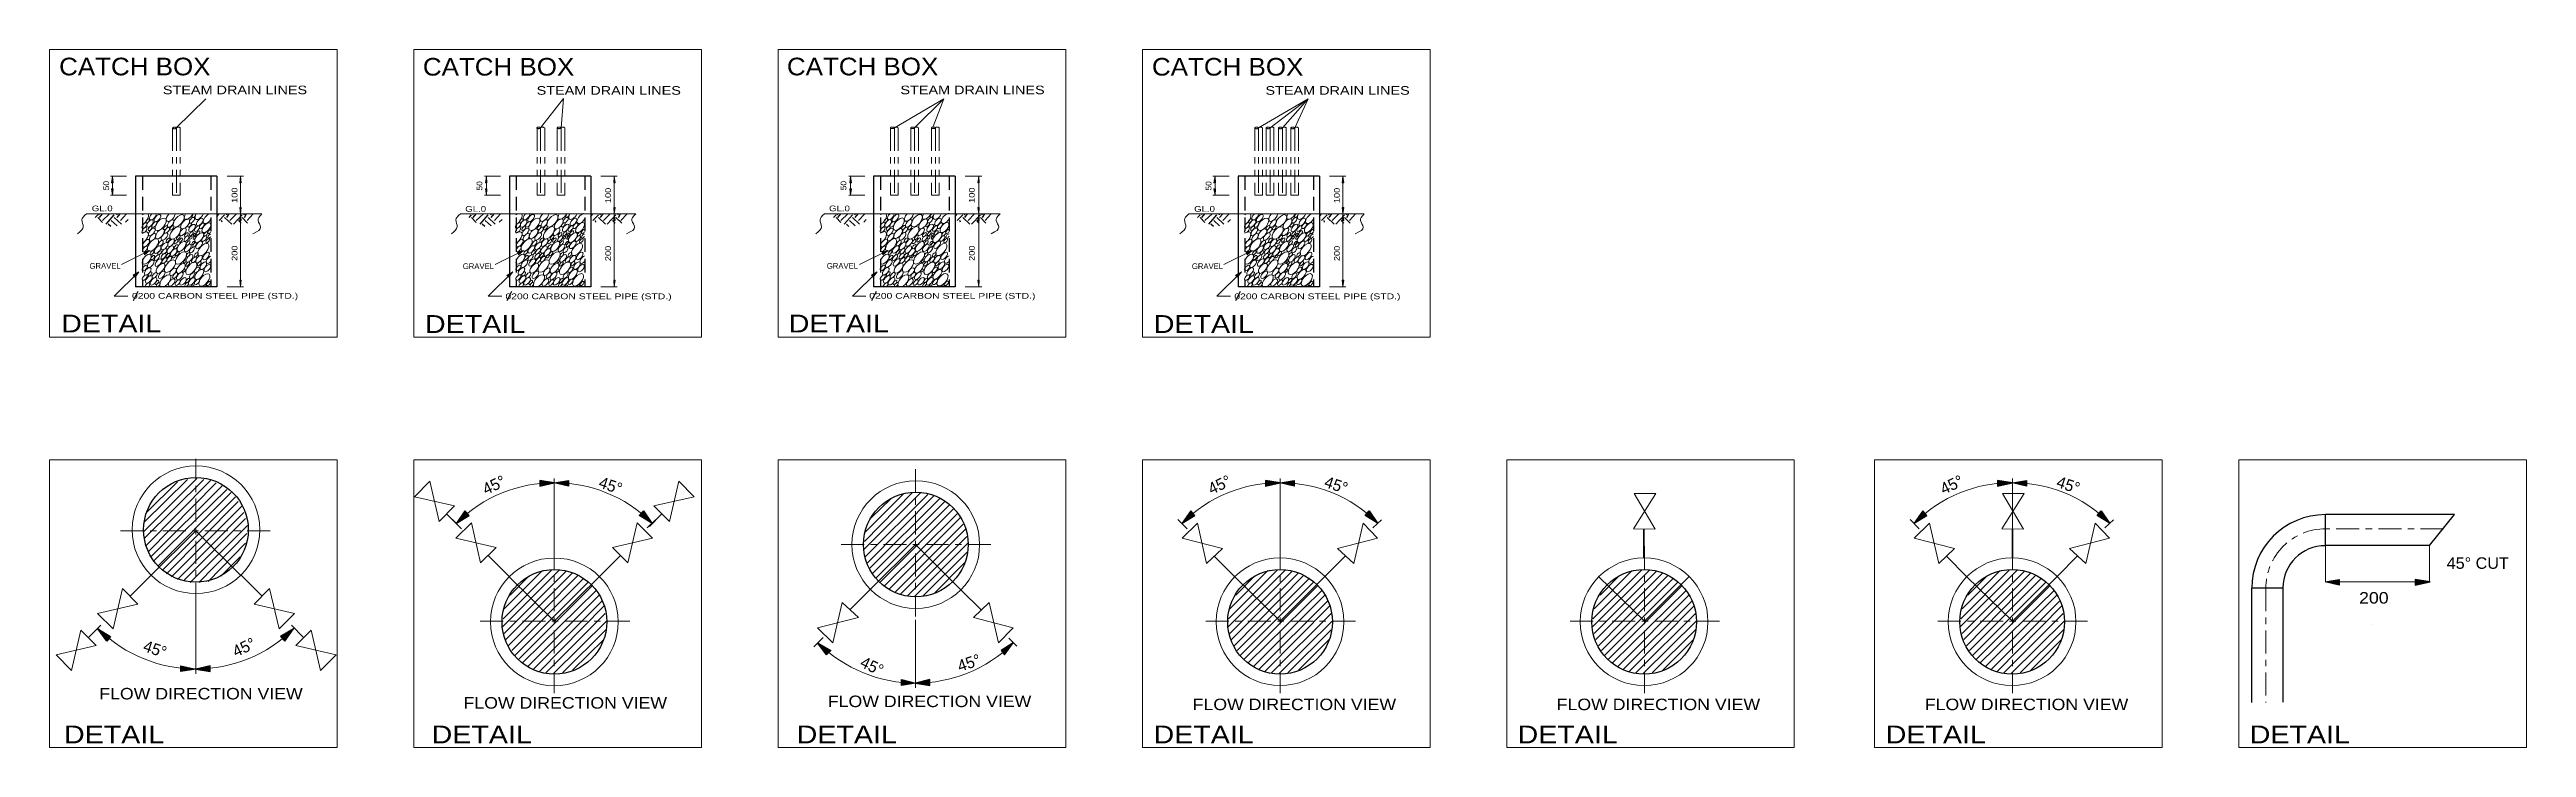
# Model space of a CAD drawing. Header units: inches. Extents: x 116 to 154.7, y -26.6 to -15.7.
import ezdxf
from ezdxf.enums import TextEntityAlignment as Align

# ---------------------------------------------------------------- set-up
doc = ezdxf.new("R2010")
doc.units = ezdxf.units.IN
doc.header["$LTSCALE"] = 0.072
for name, pattern in [('DASH_DOUBLE_DOT', [9.2, 5, -1.2, 0.3, -1.2, 0.3, -1.2]), ('DOT_DASHED', [7.7, 5, -1.2, 0.3, -1.2]), ('MEDIUM_DASHED', [4.5, 3, -1.5])]:
    doc.linetypes.add(name, pattern=pattern)
for name, color, linetype, lineweight in [('1', 7, 'Continuous', 13), ('10', 7, 'Continuous', 13), ('2', 7, 'Continuous', 13), ('3', 7, 'Continuous', 13), ('50', 7, 'Continuous', 25), ('63', 7, 'Continuous', 25)]:
    doc.layers.add(name, color=color, linetype=linetype, lineweight=lineweight)

msp = doc.modelspace()

# ---------------------------------------------------------------- texts
at = {"layer": '1'}
for s, height, width, p in [('CATCH BOX', 0.276, 1.1, (117.318, -16.072)), ('CATCH BOX', 0.276, 1.1, (117.318, -16.072)), ('CATCH BOX', 0.276, 1.1, (123.01, -16.076)), ('CATCH BOX', 0.276, 1.1, (123.01, -16.076)), ('CATCH BOX', 0.276, 1.1, (128.706, -16.072)), ('CATCH BOX', 0.276, 1.1, (128.706, -16.072)), ('CATCH BOX', 0.276, 1.1, (134.418, -16.076)), ('CATCH BOX', 0.276, 1.1, (134.418, -16.076)), ('STEAM DRAIN LINES', 0.135, 1.25, (118.886, -16.368)), ('STEAM DRAIN LINES', 0.135, 1.25, (124.734, -16.376)), ('STEAM DRAIN LINES', 0.135, 1.25, (130.426, -16.368)), ('STEAM DRAIN LINES', 0.135, 1.25, (136.138, -16.376)), ('GL.0', 0.09, 1.25, (116.808, -18.2)), ('GL.0', 0.09, 1.25, (122.652, -18.208)), ('GL.0', 0.09, 1.25, (128.344, -18.2)), ('GL.0', 0.09, 1.25, (134.056, -18.208)), ('0200 CARBON STEEL PIPE (STD.)', 0.09, 1.35, (118.574, -19.568)), ('0200 CARBON STEEL PIPE (STD.)', 0.09, 1.35, (124.418, -19.576)), ('0200 CARBON STEEL PIPE (STD.)', 0.09, 1.35, (130.11, -19.568)), ('0200 CARBON STEEL PIPE (STD.)', 0.09, 1.35, (135.822, -19.576)), ('DETAIL', 0.279, 1.2, (116.95, -20.096)), ('DETAIL', 0.279, 1.2, (116.95, -20.096)), ('DETAIL', 0.279, 1.2, (122.642, -20.104)), ('DETAIL', 0.279, 1.2, (122.642, -20.104)), ('DETAIL', 0.279, 1.2, (128.334, -20.096)), ('DETAIL', 0.279, 1.2, (128.334, -20.096)), ('DETAIL', 0.279, 1.2, (134.046, -20.104)), ('DETAIL', 0.279, 1.2, (134.046, -20.104)), ('DETAIL', 0.279, 1.2, (116.994, -26.528)), ('DETAIL', 0.279, 1.2, (122.746, -26.528)), ('DETAIL', 0.279, 1.2, (128.458, -26.528)), ('DETAIL', 0.279, 1.2, (134.042, -26.528)), ('DETAIL', 0.279, 1.2, (139.738, -26.528)), ('DETAIL', 0.279, 1.2, (145.498, -26.528)), ('DETAIL', 0.279, 1.2, (151.194, -26.528))]:
    msp.add_text(s, height=height, dxfattribs=dict(at, width=width)).set_placement(p, align=Align.CENTER)
for s, width, p in [('50', 1.1, (116.916, -17.798)), ('50', 1.1, (122.756, -17.802)), ('50', 1.1, (128.452, -17.798)), ('50', 1.1, (134.164, -17.802)), ('100', 1.2, (118.924, -17.948)), ('100', 1.2, (124.768, -17.952)), ('100', 1.2, (130.46, -17.948)), ('100', 1.2, (136.172, -17.952)), ('200', 1.2, (118.924, -18.856)), ('200', 1.2, (124.768, -18.86)), ('200', 1.2, (130.46, -18.856)), ('200', 1.2, (136.172, -18.86))]:
    msp.add_text(s, height=0.09, rotation=90, dxfattribs=dict(at, width=width)).set_placement(p, align=Align.CENTER)
for p in [(116.854, -19.1), (122.694, -19.104), (128.39, -19.1), (134.102, -19.104)]:
    msp.add_text('GRAVEL', height=0.09, dxfattribs=at).set_placement(p, align=Align.CENTER)
at = {"layer": '3'}
for rotation, p in [(25.552, (122.97718, -22.56417)), (341.444, (124.73537, -22.5763)), (25.552, (134.32918, -22.56017)), (341.444, (136.08737, -22.5683)), (25.552, (145.78518, -22.56017)), (341.444, (147.54337, -22.5683)), (341.444, (117.60737, -25.1363)), (25.552, (119.06518, -25.10417)), (18.556, (130.39936, -25.35171)), (334.448, (128.81519, -25.39888))]:
    msp.add_text('45°', height=0.18, rotation=rotation, dxfattribs=at).set_placement(p, align=Align.CENTER)
for s, width, p in [('45° CUT', 1.05, (153.978, -23.796)), ('200', 1.15, (152.352, -24.34)), ('FLOW DIRECTION VIEW', 1.15, (118.354, -25.84)), ('FLOW DIRECTION VIEW', 1.15, (124.054, -25.984)), ('FLOW DIRECTION VIEW', 1.15, (129.754, -25.96)), ('FLOW DIRECTION VIEW', 1.15, (135.462, -26.008)), ('FLOW DIRECTION VIEW', 1.15, (141.158, -26.008)), ('FLOW DIRECTION VIEW', 1.15, (146.918, -26.008))]:
    msp.add_text(s, height=0.18, dxfattribs=dict(at, width=width)).set_placement(p, align=Align.CENTER)

# ---------------------------------------------------------------- hatches: boundary and pattern name
at = {"layer": '1'}
for points in [[(116.968, -17.648), (116.956, -17.752), (116.98, -17.752)], [(118.972, -17.648), (118.96, -17.752), (118.984, -17.752)], [(122.82, -17.648), (122.804, -17.752), (122.828, -17.752)], [(124.82, -17.648), (124.812, -17.752), (124.836, -17.752)], [(128.516, -17.648), (128.508, -17.752), (128.532, -17.752)], [(130.524, -17.648), (130.508, -17.752), (130.532, -17.752)], [(134.22, -17.648), (134.204, -17.752), (134.228, -17.752)], [(136.22, -17.648), (136.212, -17.752), (136.236, -17.752)], [(116.968, -17.948), (116.956, -17.848), (116.98, -17.848)], [(118.972, -18.24), (118.96, -18.14), (118.984, -18.14)], [(122.82, -17.948), (122.804, -17.848), (122.828, -17.848)], [(124.82, -18.24), (124.812, -18.14), (124.836, -18.14)], [(128.516, -17.948), (128.508, -17.848), (128.532, -17.848)], [(130.524, -18.24), (130.508, -18.14), (130.532, -18.14)], [(134.22, -17.948), (134.204, -17.848), (134.228, -17.848)], [(136.22, -18.24), (136.212, -18.14), (136.236, -18.14)], [(118.972, -18.24), (118.96, -18.344), (118.984, -18.344)], [(124.82, -18.24), (124.812, -18.344), (124.836, -18.344)], [(130.524, -18.24), (130.508, -18.344), (130.532, -18.344)], [(136.22, -18.24), (136.212, -18.344), (136.236, -18.344)], [(117.46, -18.84), (117.472, -18.88), (117.548, -18.816)], [(123.308, -18.84), (123.324, -18.88), (123.4, -18.816)], [(129.012, -18.84), (129.02, -18.88), (129.1, -18.816)], [(134.708, -18.84), (134.724, -18.88), (134.8, -18.816)], [(117.292, -19.2), (117.324, -19.232), (117.38, -19.148)], [(118.972, -19.384), (118.96, -19.28), (118.984, -19.28)], [(123.14, -19.2), (123.172, -19.232), (123.232, -19.148)], [(124.82, -19.384), (124.812, -19.28), (124.836, -19.28)], [(128.844, -19.2), (128.872, -19.232), (128.932, -19.148)], [(130.524, -19.384), (130.508, -19.28), (130.532, -19.28)], [(134.54, -19.2), (134.572, -19.232), (134.632, -19.148)], [(136.22, -19.384), (136.212, -19.28), (136.236, -19.28)]]:
    msp.add_hatch(color=256, dxfattribs=at).paths.add_polyline_path(points)
at = {"layer": '50'}
for points in [[(123.88, -22.452), (123.656, -22.416), (123.656, -22.504)], [(123.88, -22.452), (124.104, -22.416), (124.104, -22.504)], [(135.24, -22.452), (135.008, -22.416), (135.008, -22.504)], [(135.24, -22.452), (135.46, -22.416), (135.46, -22.504)], [(146.696, -22.452), (146.464, -22.416), (146.464, -22.504)], [(146.696, -22.452), (146.916, -22.416), (146.916, -22.504)], [(122.352, -23.08), (122.548, -22.96), (122.48, -22.888)], [(125.408, -23.08), (125.212, -22.96), (125.28, -22.888)], [(133.704, -23.08), (133.904, -22.96), (133.84, -22.888)], [(136.76, -23.08), (136.568, -22.96), (136.632, -22.888)], [(145.16, -23.08), (145.36, -22.96), (145.296, -22.888)], [(148.216, -23.08), (148.024, -22.96), (148.088, -22.888)], [(151.592, -24), (151.812, -23.964), (151.812, -24.052)], [(153.232, -24), (153, -23.964), (153, -24.052)], [(116.74, -24.736), (116.936, -24.856), (116.88, -24.928)], [(119.8, -24.736), (119.6, -24.856), (119.664, -24.928)], [(128, -24.952), (128.208, -25.072), (128.14, -25.144)], [(131.064, -24.952), (130.872, -25.072), (130.928, -25.144)], [(118.272, -25.368), (118.04, -25.404), (118.04, -25.312)], [(118.272, -25.368), (118.496, -25.404), (118.496, -25.312)], [(129.536, -25.584), (129.312, -25.62), (129.312, -25.528)], [(129.536, -25.584), (129.76, -25.62), (129.76, -25.528)]]:
    msp.add_hatch(color=256, dxfattribs=at).paths.add_polyline_path(points)

# ---------------------------------------------------------------- linework, layer by layer
at = {"layer": '1'}
for p, q in [((117.964, -16.892), (118.428, -16.44)), ((129.204, -16.892), (129.976, -16.44)), ((134.9, -16.892), (135.676, -16.44)), ((135.468, -16.892), (135.676, -16.44)), ((117.188, -17.648), (116.94, -17.648)), ((116.968, -17.648), (116.968, -17.948)), ((118.764, -17.648), (119.02, -17.648)), ((118.972, -17.648), (118.972, -19.384)), ((123.04, -17.648), (122.788, -17.648)), ((122.82, -17.648), (122.82, -17.948)), ((124.612, -17.648), (124.868, -17.648)), ((124.82, -17.648), (124.82, -19.384)), ((128.74, -17.648), (128.488, -17.648)), ((128.516, -17.648), (128.516, -17.948)), ((130.312, -17.648), (130.572, -17.648)), ((130.524, -17.648), (130.524, -19.384)), ((134.44, -17.648), (134.188, -17.648)), ((134.22, -17.648), (134.22, -17.948)), ((136.012, -17.648), (136.268, -17.648)), ((136.22, -17.648), (136.22, -19.384)), ((117.188, -17.948), (116.94, -17.948)), ((123.04, -17.948), (122.788, -17.948)), ((128.74, -17.948), (128.488, -17.948)), ((134.44, -17.948), (134.188, -17.948)), ((117.108, -19.032), (117.548, -18.816)), ((122.956, -19.032), (123.4, -18.816)), ((128.656, -19.032), (129.1, -18.816)), ((134.356, -19.032), (134.8, -18.816)), ((116.996, -19.528), (117.38, -19.148)), ((122.848, -19.528), (123.232, -19.148)), ((128.548, -19.528), (128.932, -19.148)), ((134.248, -19.528), (134.632, -19.148)), ((116.996, -19.528), (117.208, -19.528)), ((118.764, -19.384), (119.02, -19.384)), ((122.848, -19.528), (123.06, -19.528)), ((124.612, -19.384), (124.868, -19.384)), ((128.548, -19.528), (128.756, -19.528)), ((130.312, -19.384), (130.572, -19.384)), ((134.248, -19.528), (134.46, -19.528)), ((136.012, -19.384), (136.268, -19.384))]:
    msp.add_line(p, q, dxfattribs=at)
at = {"layer": '1', "linetype": 'DASH_DOUBLE_DOT'}
for p, q in [((117.908, -16.892), (117.908, -17.948)), ((118.028, -16.892), (118.028, -17.948)), ((123.612, -16.892), (123.612, -17.948)), ((123.732, -16.892), (123.732, -17.948)), ((123.928, -16.892), (123.928, -17.948)), ((124.048, -16.892), (124.048, -17.948)), ((129.14, -16.892), (129.14, -17.948)), ((129.26, -16.892), (129.26, -17.948)), ((129.46, -16.892), (129.46, -17.948)), ((129.58, -16.892), (129.58, -17.948)), ((129.784, -16.892), (129.784, -17.948)), ((129.904, -16.892), (129.904, -17.948)), ((134.844, -16.892), (134.844, -17.948)), ((134.964, -16.892), (134.964, -17.948)), ((135.02, -16.892), (135.02, -17.948)), ((135.14, -16.892), (135.14, -17.948)), ((135.212, -16.892), (135.212, -17.948)), ((135.332, -16.892), (135.332, -17.948)), ((135.404, -16.892), (135.404, -17.948)), ((135.524, -16.892), (135.524, -17.948)), ((118.028, -17.948), (117.908, -17.948)), ((123.732, -17.948), (123.612, -17.948)), ((124.048, -17.948), (123.928, -17.948)), ((124.048, -17.948), (123.928, -17.948)), ((124.048, -17.948), (123.932, -17.948)), ((129.26, -17.948), (129.14, -17.948)), ((129.58, -17.948), (129.46, -17.948)), ((129.904, -17.948), (129.784, -17.948)), ((129.904, -17.948), (129.784, -17.948)), ((134.964, -17.948), (134.844, -17.948)), ((135.14, -17.948), (135.02, -17.948)), ((135.332, -17.948), (135.212, -17.948)), ((135.332, -17.948), (135.212, -17.948)), ((135.524, -17.948), (135.404, -17.948)), ((135.524, -17.948), (135.404, -17.948))]:
    msp.add_line(p, q, dxfattribs=at)
at = {"layer": '1', "linetype": 'DOT_DASHED'}
for p, q in [((117.972, -16.892), (117.972, -17.948)), ((123.668, -16.892), (123.668, -17.948)), ((123.988, -16.892), (123.988, -17.948)), ((129.204, -16.892), (129.204, -17.948)), ((129.52, -16.892), (129.52, -17.948)), ((129.844, -16.892), (129.844, -17.948)), ((134.9, -16.892), (134.9, -17.948)), ((135.084, -16.892), (135.084, -17.948)), ((135.276, -16.892), (135.276, -17.948)), ((135.468, -16.892), (135.468, -17.948))]:
    msp.add_line(p, q, dxfattribs=at)
at = {"layer": '1', "linetype": 'MEDIUM_DASHED', "lineweight": 25}
for p, q in [((117.436, -17.648), (117.436, -19.384)), ((118.508, -17.648), (118.508, -19.384)), ((123.284, -17.648), (123.284, -19.384)), ((124.36, -17.648), (124.36, -19.384)), ((128.988, -17.648), (128.988, -19.384)), ((130.06, -17.648), (130.06, -19.384)), ((134.684, -17.648), (134.684, -19.384)), ((135.76, -17.648), (135.76, -19.384))]:
    msp.add_line(p, q, dxfattribs=at)
at = {"layer": '1', "lineweight": 25}
for p, q in [((118.604, -17.648), (118.604, -19.384)), ((124.456, -17.648), (124.456, -19.384)), ((130.156, -17.648), (130.156, -19.384)), ((135.856, -17.648), (135.856, -19.384)), ((117.364, -19.456), (117.292, -19.6)), ((118.604, -19.384), (117.328, -19.384)), ((123.212, -19.456), (123.14, -19.6)), ((124.456, -19.384), (123.18, -19.384)), ((128.916, -19.456), (128.844, -19.6)), ((130.156, -19.384), (128.876, -19.384)), ((134.612, -19.456), (134.54, -19.6)), ((135.856, -19.384), (134.58, -19.384))]:
    msp.add_line(p, q, dxfattribs=at)
at = {"layer": '1'}
for points in [[(120.484, -15.668), (115.984, -15.668), (115.984, -20.168), (120.484, -20.168)], [(126.184, -15.668), (121.684, -15.668), (121.684, -20.168), (126.184, -20.168)], [(131.884, -15.668), (127.384, -15.668), (127.384, -20.168), (131.884, -20.168)], [(137.584, -15.668), (133.084, -15.668), (133.084, -20.168), (137.584, -20.168)], [(116.968, -17.648), (116.956, -17.752), (116.98, -17.752)], [(118.972, -17.648), (118.96, -17.752), (118.984, -17.752)], [(122.82, -17.648), (122.804, -17.752), (122.828, -17.752)], [(124.82, -17.648), (124.812, -17.752), (124.836, -17.752)], [(128.516, -17.648), (128.508, -17.752), (128.532, -17.752)], [(130.524, -17.648), (130.508, -17.752), (130.532, -17.752)], [(134.22, -17.648), (134.204, -17.752), (134.228, -17.752)], [(136.22, -17.648), (136.212, -17.752), (136.236, -17.752)], [(116.968, -17.948), (116.956, -17.848), (116.98, -17.848)], [(118.972, -18.24), (118.96, -18.14), (118.984, -18.14)], [(122.82, -17.948), (122.804, -17.848), (122.828, -17.848)], [(124.82, -18.24), (124.812, -18.14), (124.836, -18.14)], [(128.516, -17.948), (128.508, -17.848), (128.532, -17.848)], [(130.524, -18.24), (130.508, -18.14), (130.532, -18.14)], [(134.22, -17.948), (134.204, -17.848), (134.228, -17.848)], [(136.22, -18.24), (136.212, -18.14), (136.236, -18.14)], [(118.972, -18.24), (118.96, -18.344), (118.984, -18.344)], [(124.82, -18.24), (124.812, -18.344), (124.836, -18.344)], [(130.524, -18.24), (130.508, -18.344), (130.532, -18.344)], [(136.22, -18.24), (136.212, -18.344), (136.236, -18.344)], [(117.46, -18.84), (117.472, -18.88), (117.548, -18.816)], [(123.308, -18.84), (123.324, -18.88), (123.4, -18.816)], [(129.012, -18.84), (129.02, -18.88), (129.1, -18.816)], [(134.708, -18.84), (134.724, -18.88), (134.8, -18.816)], [(117.292, -19.2), (117.324, -19.232), (117.38, -19.148)], [(118.972, -19.384), (118.96, -19.28), (118.984, -19.28)], [(123.14, -19.2), (123.172, -19.232), (123.232, -19.148)], [(124.82, -19.384), (124.812, -19.28), (124.836, -19.28)], [(128.844, -19.2), (128.872, -19.232), (128.932, -19.148)], [(130.524, -19.384), (130.508, -19.28), (130.532, -19.28)], [(134.54, -19.2), (134.572, -19.232), (134.632, -19.148)], [(136.22, -19.384), (136.212, -19.28), (136.236, -19.28)], [(120.484, -22.092), (115.984, -22.092), (115.984, -26.592), (120.484, -26.592)], [(126.184, -22.092), (121.684, -22.092), (121.684, -26.592), (126.184, -26.592)], [(131.884, -22.092), (127.384, -22.092), (127.384, -26.592), (131.884, -26.592)], [(137.584, -22.092), (133.084, -22.092), (133.084, -26.592), (137.584, -26.592)], [(143.284, -22.092), (138.784, -22.092), (138.784, -26.592), (143.284, -26.592)], [(149.04, -22.092), (144.54, -22.092), (144.54, -26.592), (149.04, -26.592)], [(154.74, -22.092), (150.24, -22.092), (150.24, -26.592), (154.74, -26.592)]]:
    msp.add_lwpolyline(points, close=True, dxfattribs=at)
for points in [[(123.668, -16.892), (124.028, -16.436), (123.988, -16.892)], [(129.516, -16.892), (129.976, -16.44), (129.812, -16.872)], [(135.084, -16.892), (135.676, -16.44), (135.276, -16.892)]]:
    msp.add_lwpolyline(points, dxfattribs=at)
at = {"layer": '1', "lineweight": 25}
for points in [[(118.604, -17.648), (117.328, -17.648), (117.328, -19.384)], [(124.456, -17.648), (123.18, -17.648), (123.18, -19.384)], [(130.156, -17.648), (128.876, -17.648), (128.876, -19.384)], [(135.856, -17.648), (134.58, -17.648), (134.58, -19.384)]]:
    msp.add_lwpolyline(points, dxfattribs=at)
at = {"layer": '1', "linetype": 'DASH_DOUBLE_DOT'}
for centre in [(117.93977, -16.89609), (123.63634, -16.89478), (123.95434, -16.89478), (129.17026, -16.89368), (129.48826, -16.89368), (129.81226, -16.89368), (134.87096, -16.89541), (135.05096, -16.89541), (135.24296, -16.89541), (135.43496, -16.89541)]:
    msp.add_ellipse(centre, major_axis=(0.03, 0), ratio=0.4, dxfattribs=at)
for centre in [(117.99977, -16.89609), (123.69634, -16.89478), (124.01434, -16.89478), (129.23026, -16.89368), (129.54826, -16.89368), (129.87226, -16.89368), (134.93096, -16.89541), (135.11096, -16.89541), (135.30296, -16.89541), (135.49496, -16.89541)]:
    msp.add_ellipse(centre, major_axis=(0.03, 0), ratio=0.4, start_param=6.28318531, end_param=9.42477796, dxfattribs=at)
at = {"layer": '1'}
for centre, major_axis in [((117.46893, -18.42168), (0.03375, 0.0405)), ((117.46893, -18.49368), (0.03375, 0.0405)), ((117.51904, -18.35014), (0.02531, 0.03037)), ((117.55608, -18.3912), (0.045, 0.054)), ((117.55752, -18.46804), (0.02531, 0.03037)), ((117.58507, -18.52375), (0.045, 0.054)), ((117.59808, -18.6072), (0.045, 0.054)), ((117.62491, -18.40606), (0.03375, 0.0405)), ((117.67209, -18.30749), (0.045, 0.054)), ((117.72369, -18.4039), (0.075, 0.09)), ((117.71177, -18.55209), (0.06, 0.072)), ((117.78168, -18.59493), (0.045, 0.054)), ((117.79752, -18.45604), (0.02531, 0.03037)), ((117.82291, -18.49606), (0.03375, 0.0405)), ((117.88008, -18.3912), (0.045, 0.054)), ((117.95087, -18.53902), (0.075, 0.09)), ((117.89765, -18.45999), (0.02531, 0.03037)), ((118.00569, -18.3499), (0.075, 0.09)), ((117.99965, -18.60999), (0.02531, 0.03037)), ((118.07208, -18.5232), (0.045, 0.054)), ((118.10465, -18.39763), (0.06, 0.072)), ((118.12693, -18.62664), (0.03375, 0.0405)), ((118.12565, -18.56799), (0.02531, 0.03037)), ((118.17552, -18.41404), (0.02531, 0.03037)), ((118.21368, -18.46293), (0.045, 0.054)), ((118.19171, -18.61387), (0.01898, 0.02278)), ((118.21291, -18.34006), (0.03375, 0.0405)), ((118.2017, -18.55046), (0.02531, 0.03037)), ((118.25249, -18.56657), (0.01898, 0.02278)), ((118.25249, -18.61457), (0.01898, 0.02278)), ((118.291, -18.47192), (0.03375, 0.0405)), ((118.32665, -18.61363), (0.06, 0.072)), ((118.30877, -18.53893), (0.02531, 0.03037)), ((118.33608, -18.3672), (0.045, 0.054)), ((118.36693, -18.42864), (0.03375, 0.0405)), ((118.43828, -18.45644), (0.06, 0.072)), ((118.40491, -18.62806), (0.03375, 0.0405)), ((118.42858, -18.55367), (0.02531, 0.03037)), ((123.31549, -18.42037), (0.03375, 0.0405)), ((123.31549, -18.49237), (0.03375, 0.0405)), ((123.36561, -18.34883), (0.02531, 0.03037)), ((123.40265, -18.38989), (0.045, 0.054)), ((123.40409, -18.46674), (0.02531, 0.03037)), ((123.43164, -18.52245), (0.045, 0.054)), ((123.44465, -18.60589), (0.045, 0.054)), ((123.47148, -18.40475), (0.03375, 0.0405)), ((123.51866, -18.30618), (0.045, 0.054)), ((123.57025, -18.40259), (0.075, 0.09)), ((123.55834, -18.55078), (0.06, 0.072)), ((123.62825, -18.59363), (0.045, 0.054)), ((123.64409, -18.45474), (0.02531, 0.03037)), ((123.66948, -18.49475), (0.03375, 0.0405)), ((123.72665, -18.38989), (0.045, 0.054)), ((123.79744, -18.53771), (0.075, 0.09)), ((123.74422, -18.45868), (0.02531, 0.03037)), ((123.85225, -18.34859), (0.075, 0.09)), ((123.84622, -18.60868), (0.02531, 0.03037)), ((123.91865, -18.52189), (0.045, 0.054)), ((123.95122, -18.39633), (0.06, 0.072)), ((123.9735, -18.62533), (0.03375, 0.0405)), ((123.97222, -18.56668), (0.02531, 0.03037)), ((124.02209, -18.41274), (0.02531, 0.03037)), ((124.06025, -18.46163), (0.045, 0.054)), ((124.03828, -18.61256), (0.01898, 0.02278)), ((124.05948, -18.33875), (0.03375, 0.0405)), ((124.04827, -18.54916), (0.02531, 0.03037)), ((124.09906, -18.56526), (0.01898, 0.02278)), ((124.09906, -18.61326), (0.01898, 0.02278)), ((124.13757, -18.47061), (0.03375, 0.0405)), ((124.17322, -18.61233), (0.06, 0.072)), ((124.15534, -18.53762), (0.02531, 0.03037)), ((124.18265, -18.36589), (0.045, 0.054)), ((124.2135, -18.42733), (0.03375, 0.0405)), ((124.28485, -18.45513), (0.06, 0.072)), ((124.25148, -18.62675), (0.03375, 0.0405)), ((124.27515, -18.55237), (0.02531, 0.03037)), ((129.01741, -18.41927), (0.03375, 0.0405)), ((129.01741, -18.49127), (0.03375, 0.0405)), ((129.06753, -18.34773), (0.02531, 0.03037)), ((129.10457, -18.38878), (0.045, 0.054)), ((129.106, -18.46563), (0.02531, 0.03037)), ((129.13356, -18.52134), (0.045, 0.054)), ((129.14657, -18.60478), (0.045, 0.054)), ((129.17339, -18.40365), (0.03375, 0.0405)), ((129.22057, -18.30507), (0.045, 0.054)), ((129.27217, -18.40148), (0.075, 0.09)), ((129.26026, -18.54968), (0.06, 0.072)), ((129.33016, -18.59252), (0.045, 0.054)), ((129.346, -18.45363), (0.02531, 0.03037)), ((129.37139, -18.49365), (0.03375, 0.0405)), ((129.42857, -18.38878), (0.045, 0.054)), ((129.49936, -18.5366), (0.075, 0.09)), ((129.44613, -18.45758), (0.02531, 0.03037)), ((129.55417, -18.34748), (0.075, 0.09)), ((129.54813, -18.60758), (0.02531, 0.03037)), ((129.62057, -18.52078), (0.045, 0.054)), ((129.65314, -18.39522), (0.06, 0.072)), ((129.67541, -18.62422), (0.03375, 0.0405)), ((129.67413, -18.56558), (0.02531, 0.03037)), ((129.724, -18.41163), (0.02531, 0.03037)), ((129.76216, -18.46052), (0.045, 0.054)), ((129.7402, -18.61146), (0.01898, 0.02278)), ((129.76139, -18.33765), (0.03375, 0.0405)), ((129.75018, -18.54805), (0.02531, 0.03037)), ((129.80097, -18.56416), (0.01898, 0.02278)), ((129.80097, -18.61216), (0.01898, 0.02278)), ((129.83949, -18.46951), (0.03375, 0.0405)), ((129.87514, -18.61122), (0.06, 0.072)), ((129.85725, -18.53652), (0.02531, 0.03037)), ((129.88457, -18.36478), (0.045, 0.054)), ((129.91541, -18.42622), (0.03375, 0.0405)), ((129.98677, -18.45403), (0.06, 0.072)), ((129.95339, -18.62565), (0.03375, 0.0405)), ((129.97707, -18.55126), (0.02531, 0.03037)), ((134.71812, -18.421), (0.03375, 0.0405)), ((134.71812, -18.493), (0.03375, 0.0405)), ((134.76824, -18.34946), (0.02531, 0.03037)), ((134.80527, -18.39051), (0.045, 0.054)), ((134.80671, -18.46736), (0.02531, 0.03037)), ((134.83427, -18.52307), (0.045, 0.054)), ((134.84727, -18.60651), (0.045, 0.054)), ((134.8741, -18.40537), (0.03375, 0.0405)), ((134.92128, -18.3068), (0.045, 0.054)), ((134.97288, -18.40321), (0.075, 0.09)), ((134.96096, -18.55141), (0.06, 0.072)), ((135.03087, -18.59425), (0.045, 0.054)), ((135.04671, -18.45536), (0.02531, 0.03037)), ((135.0721, -18.49537), (0.03375, 0.0405)), ((135.12927, -18.39051), (0.045, 0.054)), ((135.20007, -18.53833), (0.075, 0.09)), ((135.14684, -18.4593), (0.02531, 0.03037)), ((135.25488, -18.34921), (0.075, 0.09)), ((135.24884, -18.6093), (0.02531, 0.03037)), ((135.32127, -18.52251), (0.045, 0.054)), ((135.35385, -18.39695), (0.06, 0.072)), ((135.37612, -18.62595), (0.03375, 0.0405)), ((135.37484, -18.5673), (0.02531, 0.03037)), ((135.42471, -18.41336), (0.02531, 0.03037)), ((135.46287, -18.46225), (0.045, 0.054)), ((135.44091, -18.61318), (0.01898, 0.02278)), ((135.4621, -18.33937), (0.03375, 0.0405)), ((135.45089, -18.54978), (0.02531, 0.03037)), ((135.50168, -18.56589), (0.01898, 0.02278)), ((135.50168, -18.61389), (0.01898, 0.02278)), ((135.5402, -18.47123), (0.03375, 0.0405)), ((135.57585, -18.61295), (0.06, 0.072)), ((135.55796, -18.53825), (0.02531, 0.03037)), ((135.58527, -18.36651), (0.045, 0.054)), ((135.61612, -18.42795), (0.03375, 0.0405)), ((135.68747, -18.45576), (0.06, 0.072)), ((135.6541, -18.62737), (0.03375, 0.0405)), ((135.67778, -18.55299), (0.02531, 0.03037)), ((117.50465, -18.94963), (0.06, 0.072)), ((117.47797, -18.79023), (0.03375, 0.0405)), ((117.49507, -18.69775), (0.045, 0.054)), ((117.60369, -18.7279), (0.075, 0.09)), ((117.56707, -19.02175), (0.045, 0.054)), ((117.58565, -18.84999), (0.02531, 0.03037)), ((117.59952, -18.92404), (0.02531, 0.03037)), ((117.67507, -18.79975), (0.045, 0.054)), ((117.66493, -18.92664), (0.03375, 0.0405)), ((117.68808, -19.0032), (0.045, 0.054)), ((117.70565, -18.84999), (0.02531, 0.03037)), ((117.72397, -18.70023), (0.03375, 0.0405)), ((117.76826, -18.90325), (0.03375, 0.0405)), ((117.78408, -18.7452), (0.045, 0.054)), ((117.78091, -18.82606), (0.03375, 0.0405)), ((117.78091, -18.97006), (0.03375, 0.0405)), ((117.86769, -19.0579), (0.075, 0.09)), ((117.83728, -18.8909), (0.02531, 0.03037)), ((117.83765, -18.65199), (0.02531, 0.03037)), ((117.85693, -18.95064), (0.03375, 0.0405)), ((117.87307, -18.79975), (0.045, 0.054)), ((117.88507, -18.69175), (0.045, 0.054)), ((117.92693, -18.84275), (0.045, 0.054)), ((117.93176, -18.90724), (0.01898, 0.02278)), ((117.96365, -18.67599), (0.02531, 0.03037)), ((117.96552, -18.75604), (0.02531, 0.03037)), ((118.04169, -18.9319), (0.075, 0.09)), ((117.98352, -18.86404), (0.02531, 0.03037)), ((118.05065, -18.75163), (0.06, 0.072)), ((118.03565, -18.65199), (0.02531, 0.03037)), ((118.09939, -18.98451), (0.01898, 0.02278)), ((118.14768, -18.77493), (0.045, 0.054)), ((118.20369, -19.0939), (0.075, 0.09)), ((118.14552, -19.02604), (0.02531, 0.03037)), ((118.17408, -18.9372), (0.045, 0.054)), ((118.15277, -18.69493), (0.02531, 0.03037)), ((118.15277, -18.88093), (0.02531, 0.03037)), ((118.21093, -18.80664), (0.03375, 0.0405)), ((118.24597, -18.95823), (0.03375, 0.0405)), ((118.23176, -18.69724), (0.01898, 0.02278)), ((118.25352, -18.72604), (0.02531, 0.03037)), ((118.27877, -18.88093), (0.02531, 0.03037)), ((118.32307, -18.94975), (0.045, 0.054)), ((118.32408, -18.7272), (0.045, 0.054)), ((118.38969, -18.7999), (0.075, 0.09)), ((118.32658, -19.02167), (0.02531, 0.03037)), ((118.39008, -19.0512), (0.045, 0.054)), ((118.43336, -18.89988), (0.045, 0.054)), ((118.45858, -18.66167), (0.02531, 0.03037)), ((123.35122, -18.94833), (0.06, 0.072)), ((123.32454, -18.78893), (0.03375, 0.0405)), ((123.34164, -18.69645), (0.045, 0.054)), ((123.45025, -18.72659), (0.075, 0.09)), ((123.41364, -19.02045), (0.045, 0.054)), ((123.43222, -18.84868), (0.02531, 0.03037)), ((123.44609, -18.92274), (0.02531, 0.03037)), ((123.52164, -18.79845), (0.045, 0.054)), ((123.5115, -18.92533), (0.03375, 0.0405)), ((123.53465, -19.00189), (0.045, 0.054)), ((123.55222, -18.84868), (0.02531, 0.03037)), ((123.57054, -18.69893), (0.03375, 0.0405)), ((123.61483, -18.90194), (0.03375, 0.0405)), ((123.63065, -18.74389), (0.045, 0.054)), ((123.62748, -18.82475), (0.03375, 0.0405)), ((123.62748, -18.96875), (0.03375, 0.0405)), ((123.71425, -19.05659), (0.075, 0.09)), ((123.68385, -18.88959), (0.02531, 0.03037)), ((123.68422, -18.65068), (0.02531, 0.03037)), ((123.7035, -18.94933), (0.03375, 0.0405)), ((123.71964, -18.79845), (0.045, 0.054)), ((123.73164, -18.69045), (0.045, 0.054)), ((123.7735, -18.84144), (0.045, 0.054)), ((123.77833, -18.90594), (0.01898, 0.02278)), ((123.81022, -18.67468), (0.02531, 0.03037)), ((123.81209, -18.75474), (0.02531, 0.03037)), ((123.88825, -18.93059), (0.075, 0.09)), ((123.83009, -18.86274), (0.02531, 0.03037)), ((123.89722, -18.75033), (0.06, 0.072)), ((123.88222, -18.65068), (0.02531, 0.03037)), ((123.94596, -18.9832), (0.01898, 0.02278)), ((123.99425, -18.77363), (0.045, 0.054)), ((124.05025, -19.09259), (0.075, 0.09)), ((123.99209, -19.02474), (0.02531, 0.03037)), ((124.02065, -18.93589), (0.045, 0.054)), ((123.99934, -18.69362), (0.02531, 0.03037)), ((123.99934, -18.87962), (0.02531, 0.03037)), ((124.0575, -18.80533), (0.03375, 0.0405)), ((124.09254, -18.95693), (0.03375, 0.0405)), ((124.07833, -18.69594), (0.01898, 0.02278)), ((124.10009, -18.72474), (0.02531, 0.03037)), ((124.12534, -18.87962), (0.02531, 0.03037)), ((124.16964, -18.94845), (0.045, 0.054)), ((124.17065, -18.72589), (0.045, 0.054)), ((124.23625, -18.79859), (0.075, 0.09)), ((124.17315, -19.02037), (0.02531, 0.03037)), ((124.23665, -19.04989), (0.045, 0.054)), ((124.27993, -18.89857), (0.045, 0.054)), ((124.30515, -18.66037), (0.02531, 0.03037)), ((129.05314, -18.94722), (0.06, 0.072)), ((129.02646, -18.78782), (0.03375, 0.0405)), ((129.04356, -18.69534), (0.045, 0.054)), ((129.15217, -18.72548), (0.075, 0.09)), ((129.11556, -19.01934), (0.045, 0.054)), ((129.13413, -18.84758), (0.02531, 0.03037)), ((129.148, -18.92163), (0.02531, 0.03037)), ((129.22356, -18.79734), (0.045, 0.054)), ((129.21341, -18.92422), (0.03375, 0.0405)), ((129.23657, -19.00078), (0.045, 0.054)), ((129.25413, -18.84758), (0.02531, 0.03037)), ((129.27246, -18.69782), (0.03375, 0.0405)), ((129.31675, -18.90083), (0.03375, 0.0405)), ((129.33257, -18.74278), (0.045, 0.054)), ((129.32939, -18.82365), (0.03375, 0.0405)), ((129.32939, -18.96765), (0.03375, 0.0405)), ((129.41617, -19.05548), (0.075, 0.09)), ((129.38576, -18.88848), (0.02531, 0.03037)), ((129.38613, -18.64958), (0.02531, 0.03037)), ((129.40541, -18.94822), (0.03375, 0.0405)), ((129.42156, -18.79734), (0.045, 0.054)), ((129.43356, -18.68934), (0.045, 0.054)), ((129.47542, -18.84033), (0.045, 0.054)), ((129.48025, -18.90483), (0.01898, 0.02278)), ((129.51213, -18.67358), (0.02531, 0.03037)), ((129.514, -18.75363), (0.02531, 0.03037)), ((129.59017, -18.92948), (0.075, 0.09)), ((129.532, -18.86163), (0.02531, 0.03037)), ((129.59914, -18.74922), (0.06, 0.072)), ((129.58413, -18.64958), (0.02531, 0.03037)), ((129.64787, -18.98209), (0.01898, 0.02278)), ((129.69616, -18.77252), (0.045, 0.054)), ((129.75217, -19.09148), (0.075, 0.09)), ((129.694, -19.02363), (0.02531, 0.03037)), ((129.72257, -18.93478), (0.045, 0.054)), ((129.70125, -18.69252), (0.02531, 0.03037)), ((129.70125, -18.87852), (0.02531, 0.03037)), ((129.75941, -18.80422), (0.03375, 0.0405)), ((129.79446, -18.95582), (0.03375, 0.0405)), ((129.78025, -18.69483), (0.01898, 0.02278)), ((129.802, -18.72363), (0.02531, 0.03037)), ((129.82725, -18.87852), (0.02531, 0.03037)), ((129.87156, -18.94734), (0.045, 0.054)), ((129.87257, -18.72478), (0.045, 0.054)), ((129.93817, -18.79748), (0.075, 0.09)), ((129.87507, -19.01926), (0.02531, 0.03037)), ((129.93857, -19.04878), (0.045, 0.054)), ((129.98185, -18.89746), (0.045, 0.054)), ((130.00707, -18.65926), (0.02531, 0.03037)), ((134.75385, -18.94895), (0.06, 0.072)), ((134.72717, -18.78955), (0.03375, 0.0405)), ((134.74427, -18.69707), (0.045, 0.054)), ((134.85288, -18.72721), (0.075, 0.09)), ((134.81627, -19.02107), (0.045, 0.054)), ((134.83484, -18.8493), (0.02531, 0.03037)), ((134.84871, -18.92336), (0.02531, 0.03037)), ((134.92427, -18.79907), (0.045, 0.054)), ((134.91412, -18.92595), (0.03375, 0.0405)), ((134.93727, -19.00251), (0.045, 0.054)), ((134.95484, -18.8493), (0.02531, 0.03037)), ((134.97317, -18.69955), (0.03375, 0.0405)), ((135.01746, -18.90256), (0.03375, 0.0405)), ((135.03327, -18.74451), (0.045, 0.054)), ((135.0301, -18.82537), (0.03375, 0.0405)), ((135.0301, -18.96937), (0.03375, 0.0405)), ((135.11688, -19.05721), (0.075, 0.09)), ((135.08647, -18.89021), (0.02531, 0.03037)), ((135.08684, -18.6513), (0.02531, 0.03037)), ((135.10612, -18.94995), (0.03375, 0.0405)), ((135.12227, -18.79907), (0.045, 0.054)), ((135.13427, -18.69107), (0.045, 0.054)), ((135.17613, -18.84206), (0.045, 0.054)), ((135.18095, -18.90656), (0.01898, 0.02278)), ((135.21284, -18.6753), (0.02531, 0.03037)), ((135.21471, -18.75536), (0.02531, 0.03037)), ((135.29088, -18.93121), (0.075, 0.09)), ((135.23271, -18.86336), (0.02531, 0.03037)), ((135.29985, -18.75095), (0.06, 0.072)), ((135.28484, -18.6513), (0.02531, 0.03037)), ((135.34858, -18.98382), (0.01898, 0.02278)), ((135.39687, -18.77425), (0.045, 0.054)), ((135.45288, -19.09321), (0.075, 0.09)), ((135.39471, -19.02536), (0.02531, 0.03037)), ((135.42327, -18.93651), (0.045, 0.054)), ((135.40196, -18.69425), (0.02531, 0.03037)), ((135.40196, -18.88025), (0.02531, 0.03037)), ((135.46012, -18.80595), (0.03375, 0.0405)), ((135.49517, -18.95755), (0.03375, 0.0405)), ((135.48095, -18.69656), (0.01898, 0.02278)), ((135.50271, -18.72536), (0.02531, 0.03037)), ((135.52796, -18.88025), (0.02531, 0.03037)), ((135.57227, -18.94907), (0.045, 0.054)), ((135.57327, -18.72651), (0.045, 0.054)), ((135.63888, -18.79921), (0.075, 0.09)), ((135.57578, -19.02099), (0.02531, 0.03037)), ((135.63927, -19.05051), (0.045, 0.054)), ((135.68256, -18.89919), (0.045, 0.054)), ((135.70778, -18.66099), (0.02531, 0.03037)), ((117.47293, -19.08864), (0.03375, 0.0405)), ((117.47293, -19.23864), (0.03375, 0.0405)), ((117.52008, -19.1412), (0.045, 0.054)), ((117.53707, -19.26775), (0.045, 0.054)), ((117.55752, -19.18204), (0.02531, 0.03037)), ((117.61008, -19.2972), (0.045, 0.054)), ((117.62893, -19.20264), (0.03375, 0.0405)), ((117.66552, -19.31404), (0.02531, 0.03037)), ((117.72065, -19.09363), (0.06, 0.072)), ((117.68442, -19.34905), (0.02531, 0.03037)), ((117.73968, -19.19493), (0.045, 0.054)), ((117.89568, -19.31493), (0.045, 0.054)), ((117.91608, -19.1472), (0.045, 0.054)), ((117.94891, -19.20406), (0.03375, 0.0405)), ((117.98893, -19.31664), (0.03375, 0.0405)), ((118.03865, -19.09363), (0.06, 0.072)), ((118.02168, -19.21293), (0.045, 0.054)), ((118.07208, -19.2972), (0.045, 0.054)), ((118.08776, -19.12924), (0.01898, 0.02278)), ((118.12842, -19.34905), (0.02531, 0.03037)), ((118.14552, -19.28404), (0.02531, 0.03037)), ((118.20907, -19.29775), (0.045, 0.054)), ((118.21093, -19.20864), (0.03375, 0.0405)), ((118.28893, -19.11864), (0.03375, 0.0405)), ((118.29091, -19.30606), (0.03375, 0.0405)), ((118.32665, -19.18963), (0.06, 0.072)), ((118.40769, -19.2739), (0.075, 0.09)), ((118.45323, -19.08955), (0.045, 0.054)), ((118.47042, -19.33105), (0.02531, 0.03037)), ((123.3195, -19.08733), (0.03375, 0.0405)), ((123.3195, -19.23733), (-0.03375, -0.0405)), ((123.36665, -19.13989), (0.045, 0.054)), ((123.38364, -19.26645), (0.045, 0.054)), ((123.40409, -19.18074), (0.02531, 0.03037)), ((123.45665, -19.29589), (0.045, 0.054)), ((123.4755, -19.20133), (0.03375, 0.0405)), ((123.51209, -19.31274), (0.02531, 0.03037)), ((123.56722, -19.09233), (0.06, 0.072)), ((123.53099, -19.34774), (0.02531, 0.03037)), ((123.58625, -19.19363), (0.045, 0.054)), ((123.74225, -19.31363), (0.045, 0.054)), ((123.76265, -19.14589), (0.045, 0.054)), ((123.79548, -19.20275), (0.03375, 0.0405)), ((123.8355, -19.31533), (0.03375, 0.0405)), ((123.88522, -19.09233), (0.06, 0.072)), ((123.86825, -19.21163), (0.045, 0.054)), ((123.91865, -19.29589), (0.045, 0.054)), ((123.93433, -19.12794), (0.01898, 0.02278)), ((123.97499, -19.34774), (0.02531, 0.03037)), ((123.99209, -19.28274), (0.02531, 0.03037)), ((124.05564, -19.29645), (0.045, 0.054)), ((124.0575, -19.20733), (0.03375, 0.0405)), ((124.1355, -19.11733), (0.03375, 0.0405)), ((124.13748, -19.30475), (0.03375, 0.0405)), ((124.17322, -19.18833), (0.06, 0.072)), ((124.25425, -19.27259), (0.075, 0.09)), ((124.2998, -19.08824), (0.045, 0.054)), ((124.31699, -19.32974), (0.02531, 0.03037)), ((129.02141, -19.08622), (-0.03375, -0.0405)), ((129.02141, -19.23622), (0.03375, 0.0405)), ((129.06857, -19.13878), (0.045, 0.054)), ((129.08556, -19.26534), (0.045, 0.054)), ((129.106, -19.17963), (0.02531, 0.03037)), ((129.15857, -19.29478), (0.045, 0.054)), ((129.17741, -19.20022), (0.03375, 0.0405)), ((129.214, -19.31163), (0.02531, 0.03037)), ((129.26914, -19.09122), (0.06, 0.072)), ((129.23291, -19.34664), (0.02531, 0.03037)), ((129.28816, -19.19252), (0.045, 0.054)), ((129.44416, -19.31252), (0.045, 0.054)), ((129.46457, -19.14478), (0.045, 0.054)), ((129.49739, -19.20165), (0.03375, 0.0405)), ((129.53741, -19.31422), (0.03375, 0.0405)), ((129.58714, -19.09122), (0.06, 0.072)), ((129.57016, -19.21052), (0.045, 0.054)), ((129.62057, -19.29478), (0.045, 0.054)), ((129.63625, -19.12683), (0.01898, 0.02278)), ((129.67691, -19.34664), (0.02531, 0.03037)), ((129.694, -19.28163), (0.02531, 0.03037)), ((129.75756, -19.29534), (0.045, 0.054)), ((129.75941, -19.20622), (0.03375, 0.0405)), ((129.83741, -19.11622), (0.03375, 0.0405)), ((129.83939, -19.30365), (0.03375, 0.0405)), ((129.87514, -19.18722), (0.06, 0.072)), ((129.95617, -19.27148), (0.075, 0.09)), ((130.00171, -19.08713), (0.045, 0.054)), ((130.01891, -19.32864), (0.02531, 0.03037)), ((134.72212, -19.08795), (-0.03375, -0.0405)), ((134.72212, -19.23795), (0.03375, 0.0405)), ((134.76927, -19.14051), (0.045, 0.054)), ((134.78627, -19.26707), (0.045, 0.054)), ((134.80671, -19.18136), (0.02531, 0.03037)), ((134.85927, -19.29651), (0.045, 0.054)), ((134.87812, -19.20195), (0.03375, 0.0405)), ((134.91471, -19.31336), (0.02531, 0.03037)), ((134.96985, -19.09295), (0.06, 0.072)), ((134.93361, -19.34836), (0.02531, 0.03037)), ((134.98887, -19.19425), (0.045, 0.054)), ((135.14487, -19.31425), (0.045, 0.054)), ((135.16527, -19.14651), (0.045, 0.054)), ((135.1981, -19.20337), (0.03375, 0.0405)), ((135.23812, -19.31595), (0.03375, 0.0405)), ((135.28785, -19.09295), (0.06, 0.072)), ((135.27087, -19.21225), (0.045, 0.054)), ((135.32127, -19.29651), (0.045, 0.054)), ((135.33695, -19.12856), (0.01898, 0.02278)), ((135.37761, -19.34836), (0.02531, 0.03037)), ((135.39471, -19.28336), (0.02531, 0.03037)), ((135.45827, -19.29707), (0.045, 0.054)), ((135.46012, -19.20795), (0.03375, 0.0405)), ((135.53812, -19.11795), (0.03375, 0.0405)), ((135.5401, -19.30537), (0.03375, 0.0405)), ((135.57585, -19.18895), (0.06, 0.072)), ((135.65688, -19.27321), (0.075, 0.09)), ((135.70242, -19.08886), (0.045, 0.054)), ((135.71961, -19.33036), (0.02531, 0.03037))]:
    msp.add_ellipse(centre, major_axis=major_axis, ratio=0.5, dxfattribs=at)
for centre, major_axis, start_param, end_param in [((117.44431, -18.32698), (0.075, 0.09), 4.07414273, 6.08554597), ((117.44431, -18.32698), (0.075, 0.09), 0.98722159, 1.12820357), ((117.44446, -18.61786), (0.075, 0.09), 4.07249426, 7.41303739), ((117.60009, -18.27749), (0.045, 0.054), 1.39907833, 5.67368918), ((117.88042, -18.28077), (0.06, 0.072), 1.50488406, 5.56788349), ((118.16242, -18.25077), (0.06, 0.072), 1.90558858, 5.16717897), ((118.24315, -18.26478), (0.02531, 0.03037), 1.36145771, 5.71130985), ((118.33042, -18.25077), (0.06, 0.072), 1.90558858, 5.16717897), ((118.45912, -18.31566), (0.06, 0.072), 0.22098152, 4.98136477), ((118.48858, -18.51767), (0.02531, 0.03037), 0.22979732, 4.97254902), ((118.48858, -18.58967), (0.02531, 0.03037), 0.22979732, 4.97254902), ((123.29088, -18.32567), (0.075, 0.09), 4.07414273, 6.08554597), ((123.29088, -18.32567), (0.075, 0.09), 0.98722159, 1.12820357), ((123.29103, -18.61655), (0.075, 0.09), 4.07249426, 7.41303739), ((123.44666, -18.27618), (0.045, 0.054), 1.39907833, 5.67368918), ((123.72699, -18.27946), (0.06, 0.072), 1.50488406, 5.56788349), ((124.00899, -18.24946), (0.06, 0.072), 1.90558858, 5.16717897), ((124.08972, -18.26348), (0.02531, 0.03037), 1.36145771, 5.71130985), ((124.17699, -18.24946), (0.06, 0.072), 1.90558858, 5.16717897), ((124.30569, -18.31436), (0.06, 0.072), 0.22098152, 4.98136477), ((124.33515, -18.51637), (0.02531, 0.03037), 0.22979732, 4.97254902), ((124.33515, -18.58837), (0.02531, 0.03037), 0.22979732, 4.97254902), ((128.99294, -18.61545), (0.075, 0.09), 4.07249426, 7.41303739), ((128.9928, -18.32456), (0.075, 0.09), 4.07414273, 6.08554597), ((128.9928, -18.32456), (0.075, 0.09), 0.98722159, 1.12820357), ((129.14857, -18.27507), (0.045, 0.054), 1.39907833, 5.67368918), ((129.4289, -18.27836), (0.06, 0.072), 1.50488406, 5.56788349), ((129.7109, -18.24836), (0.06, 0.072), 1.90558858, 5.16717897), ((129.79164, -18.26237), (0.02531, 0.03037), 1.36145771, 5.71130985), ((129.8789, -18.24836), (0.06, 0.072), 1.90558858, 5.16717897), ((130.0076, -18.31325), (0.06, 0.072), 0.22098152, 4.98136477), ((130.03707, -18.51526), (0.02531, 0.03037), 0.22979732, 4.97254902), ((130.03707, -18.58726), (0.02531, 0.03037), 0.22979732, 4.97254902), ((134.69365, -18.61717), (0.075, 0.09), 4.07249426, 7.41303739), ((134.69351, -18.32629), (0.075, 0.09), 4.07414273, 6.08554597), ((134.69351, -18.32629), (0.075, 0.09), 0.98722159, 1.12820357), ((134.84928, -18.2768), (0.045, 0.054), 1.39907833, 5.67368918), ((135.12961, -18.28008), (0.06, 0.072), 1.50488406, 5.56788349), ((135.41161, -18.25008), (0.06, 0.072), 1.90558858, 5.16717897), ((135.49235, -18.2641), (0.02531, 0.03037), 1.36145771, 5.71130985), ((135.57961, -18.25008), (0.06, 0.072), 1.90558858, 5.16717897), ((135.70831, -18.31498), (0.06, 0.072), 0.22098152, 4.98136477), ((135.73778, -18.51699), (0.02531, 0.03037), 0.22979732, 4.97254902), ((135.73778, -18.58899), (0.02531, 0.03037), 0.22979732, 4.97254902), ((118.48923, -18.95755), (0.045, 0.054), 0.62818826, 4.57415803), ((124.3358, -18.95624), (0.045, 0.054), 0.62818826, 4.57415803), ((130.03771, -18.95513), (0.045, 0.054), 0.62818826, 4.57415803), ((135.73842, -18.95686), (0.045, 0.054), 0.62818826, 4.57415803), ((117.51493, -19.36464), (-0.03375, -0.0405), 1.45464588, 5.61812168), ((117.79569, -19.2919), (0.075, 0.09), 3.79750455, 9.55844832), ((118.21242, -19.38505), (0.02531, 0.03037), 5.07548708, 8.28046573), ((118.40442, -19.38505), (0.02531, 0.03037), 5.07548708, 8.28046573), ((123.3615, -19.36333), (0.03375, 0.0405), 4.59623853, 8.75971433), ((123.64225, -19.29059), (0.075, 0.09), 3.79750455, 9.55844832), ((124.05899, -19.38374), (0.02531, 0.03037), 5.07548708, 8.28046573), ((124.25099, -19.38374), (0.02531, 0.03037), 5.07548708, 8.28046573), ((129.06341, -19.36222), (0.03375, 0.0405), 4.59623853, 8.75971433), ((129.34417, -19.28948), (0.075, 0.09), 3.79750455, 9.55844832), ((129.76091, -19.38264), (0.02531, 0.03037), 5.07548708, 8.28046573), ((129.95291, -19.38264), (0.02531, 0.03037), 5.07548708, 8.28046573), ((134.76412, -19.36395), (0.03375, 0.0405), 4.59623853, 8.75971433), ((135.04488, -19.29121), (0.075, 0.09), 3.79750455, 9.55844832), ((135.46161, -19.38436), (0.02531, 0.03037), 5.07548708, 8.28046573), ((135.65361, -19.38436), (0.02531, 0.03037), 5.07548708, 8.28046573)]:
    msp.add_ellipse(centre, major_axis=major_axis, ratio=0.5, start_param=start_param, end_param=end_param, dxfattribs=at)
at = {"layer": '10'}
for p, q in [((116.56, -18.24), (119.308, -18.24)), ((122.412, -18.24), (125.156, -18.24)), ((128.108, -18.24), (130.86, -18.24)), ((133.812, -18.24), (136.556, -18.24))]:
    msp.add_line(p, q, dxfattribs=at)
at = {"layer": '2', "linetype": 'DOT_DASHED'}
for p, q in [((118.272, -24.376), (118.272, -22.072)), ((129.536, -22.236), (129.536, -24.54)), ((117.096, -23.2), (119.448, -23.2)), ((117.096, -23.2), (119.448, -23.2)), ((153.444, -23.168), (151.6, -23.168)), ((123.88, -23.44), (123.88, -25.744)), ((130.712, -23.416), (128.356, -23.416)), ((130.712, -23.416), (128.356, -23.416)), ((135.24, -23.44), (135.24, -25.744)), ((140.94, -23.44), (140.94, -25.744)), ((146.696, -23.44), (146.696, -25.744)), ((150.664, -24.1), (150.664, -25.888)), ((125.064, -24.616), (122.696, -24.616)), ((125.064, -24.616), (122.696, -24.616)), ((136.416, -24.616), (134.056, -24.616)), ((136.416, -24.616), (134.056, -24.616)), ((142.116, -24.616), (139.756, -24.616)), ((142.116, -24.616), (139.756, -24.616)), ((147.872, -24.616), (145.512, -24.616)), ((147.872, -24.616), (145.512, -24.616))]:
    msp.add_line(p, q, dxfattribs=at)
at = {"layer": '2'}
for p, q in [((118.288, -22.38), (117.456, -23.216)), ((118.144, -22.4), (117.46, -23.072)), ((118.396, -22.4), (117.464, -23.32)), ((118.504, -22.416), (117.488, -23.44)), ((117.984, -22.432), (117.496, -22.92)), ((118.592, -22.452), (117.528, -23.528)), ((123.88, -23.44), (123.88, -22.38)), ((135.24, -23.44), (135.24, -22.38)), ((146.696, -23.44), (146.696, -22.38)), ((118.684, -22.496), (117.568, -23.608)), ((118.756, -22.552), (117.608, -23.68)), ((118.828, -22.6), (117.676, -23.752)), ((118.896, -22.668), (117.744, -23.82)), ((118.936, -22.744), (117.816, -23.872)), ((118.992, -22.816), (117.892, -23.92)), ((128.72, -23.496), (129.616, -22.6)), ((128.736, -23.368), (129.488, -22.6)), ((128.752, -23.216), (129.344, -22.624)), ((128.752, -23.604), (129.724, -22.632)), ((128.784, -23.704), (129.824, -22.648)), ((128.816, -23.792), (129.912, -22.696)), ((128.84, -23), (129.144, -22.704)), ((128.864, -23.864), (129.992, -22.74)), ((128.912, -23.944), (130.064, -22.792)), ((128.976, -24.008), (130.128, -22.856)), ((118.272, -23.2), (117.56, -23.912)), ((119.024, -22.912), (117.984, -23.964)), ((119.048, -23.008), (118.08, -23.984)), ((119.08, -23.12), (118.184, -24.008)), ((118.272, -23.2), (118.972, -23.896)), ((119.072, -23.244), (118.32, -24.008)), ((122.432, -23.168), (122.288, -23.024)), ((125.336, -23.152), (125.464, -23.028)), ((129.048, -24.064), (130.192, -22.928)), ((129.12, -24.112), (130.232, -23)), ((129.216, -24.16), (130.28, -23.096)), ((129.296, -24.2), (130.32, -23.172)), ((133.784, -23.168), (133.64, -23.024)), ((136.688, -23.152), (136.824, -23.028)), ((145.24, -23.168), (145.096, -23.024)), ((148.144, -23.152), (148.28, -23.028)), ((119.048, -23.392), (118.464, -23.992)), ((118.968, -23.608), (118.664, -23.912)), ((129.536, -23.416), (128.832, -24.112)), ((129.408, -24.216), (130.336, -23.288)), ((129.512, -24.232), (130.352, -23.392)), ((129.536, -23.416), (130.248, -24.128)), ((129.656, -24.216), (130.344, -23.536)), ((151.596, -24), (151.596, -23.432)), ((153.224, -24), (153.224, -23.432)), ((123.072, -24.704), (123.96, -23.816)), ((123.08, -24.576), (123.84, -23.816)), ((123.096, -24.424), (123.696, -23.824)), ((123.096, -24.808), (124.064, -23.84)), ((123.124, -24.904), (124.168, -23.856)), ((123.16, -25), (124.256, -23.896)), ((123.88, -24.616), (123.176, -23.92)), ((123.192, -24.208), (123.484, -23.912)), ((123.216, -25.072), (124.344, -23.944)), ((123.264, -25.152), (124.416, -24)), ((123.88, -24.616), (124.592, -23.912)), ((129.824, -24.18), (130.304, -23.696)), ((134.424, -24.704), (135.316, -23.816)), ((134.432, -24.576), (135.192, -23.816)), ((134.452, -24.424), (135.048, -23.824)), ((134.452, -24.808), (135.424, -23.84)), ((134.48, -24.904), (135.528, -23.856)), ((134.52, -25), (135.608, -23.896)), ((135.24, -24.616), (134.528, -23.92)), ((134.544, -24.208), (134.84, -23.912)), ((134.568, -25.072), (135.696, -23.944)), ((134.616, -25.152), (135.768, -24)), ((135.24, -24.616), (135.944, -23.912)), ((140.124, -24.704), (141.016, -23.816)), ((140.132, -24.576), (140.892, -23.816)), ((140.152, -24.424), (140.748, -23.824)), ((140.152, -24.808), (141.124, -23.84)), ((140.18, -24.904), (141.228, -23.856)), ((140.22, -25), (141.308, -23.896)), ((140.94, -24.616), (140.228, -23.92)), ((140.244, -24.208), (140.54, -23.912)), ((140.268, -25.072), (141.396, -23.944)), ((140.316, -25.152), (141.468, -24)), ((140.94, -24.616), (141.644, -23.912)), ((145.88, -24.704), (146.772, -23.816)), ((145.888, -24.576), (146.648, -23.816)), ((145.908, -24.424), (146.504, -23.824)), ((145.908, -24.808), (146.88, -23.84)), ((145.936, -24.904), (146.984, -23.856)), ((145.976, -25), (147.064, -23.896)), ((146.696, -24.616), (145.984, -23.92)), ((146, -24.208), (146.296, -23.912)), ((146.024, -25.072), (147.152, -23.944)), ((146.072, -25.152), (147.224, -24)), ((146.696, -24.616), (147.4, -23.912)), ((151.596, -24), (153.224, -24)), ((118.272, -24.376), (118.272, -25.44)), ((123.32, -25.216), (124.472, -24.064)), ((123.392, -25.264), (124.536, -24.136)), ((123.464, -25.328), (124.584, -24.208)), ((123.556, -25.368), (124.632, -24.296)), ((123.648, -25.404), (124.664, -24.376)), ((134.672, -25.216), (135.824, -24.064)), ((134.744, -25.264), (135.892, -24.136)), ((134.816, -25.328), (135.936, -24.208)), ((134.912, -25.368), (135.984, -24.296)), ((135, -25.404), (136.016, -24.376)), ((140.372, -25.216), (141.524, -24.064)), ((140.444, -25.264), (141.592, -24.136)), ((140.516, -25.328), (141.636, -24.208)), ((140.612, -25.368), (141.684, -24.296)), ((140.7, -25.404), (141.716, -24.376)), ((146.128, -25.216), (147.28, -24.064)), ((146.2, -25.264), (147.348, -24.136)), ((146.272, -25.328), (147.392, -24.208)), ((146.368, -25.368), (147.44, -24.296)), ((146.456, -25.404), (147.472, -24.376)), ((123.752, -25.424), (124.68, -24.496)), ((123.864, -25.44), (124.704, -24.608)), ((124.008, -25.424), (124.688, -24.752)), ((129.536, -24.592), (129.536, -25.656)), ((135.104, -25.424), (136.036, -24.496)), ((135.216, -25.44), (136.056, -24.608)), ((135.36, -25.424), (136.04, -24.752)), ((140.804, -25.424), (141.736, -24.496)), ((140.916, -25.44), (141.756, -24.608)), ((141.06, -25.424), (141.74, -24.752)), ((146.56, -25.424), (147.492, -24.496)), ((146.672, -25.44), (147.512, -24.608)), ((146.816, -25.424), (147.496, -24.752)), ((124.168, -25.384), (124.656, -24.9)), ((128.088, -24.872), (127.944, -25.016)), ((130.992, -24.88), (131.12, -25.008)), ((135.528, -25.384), (136.008, -24.9)), ((141.228, -25.384), (141.708, -24.9)), ((146.984, -25.384), (147.464, -24.9))]:
    msp.add_line(p, q, dxfattribs=at)
at = {"layer": '2', "lineweight": 35}
for p, q in [((122.196, -22.936), (122.392, -23.132)), ((125.564, -22.936), (125.372, -23.132)), ((123.172, -23.912), (122.848, -23.588)), ((124.592, -23.912), (124.916, -23.588)), ((117.568, -23.9), (117.244, -24.224)), ((118.988, -23.9), (119.312, -24.224)), ((116.592, -24.872), (116.788, -24.68)), ((119.96, -24.872), (119.768, -24.68))]:
    msp.add_line(p, q, dxfattribs=at)
at = {"layer": '2', "lineweight": 25}
for p, q in [((151.596, -23.432), (151.596, -22.948)), ((153.616, -22.948), (151.596, -22.948)), ((153.224, -23.432), (153.616, -22.948)), ((153.224, -23.432), (151.596, -23.432)), ((150.928, -24.1), (150.44, -24.1)), ((150.44, -24.1), (150.44, -25.888)), ((150.928, -24.092), (150.928, -25.884))]:
    msp.add_line(p, q, dxfattribs=at)
at = {"layer": '2'}
for centre in [(118.27503, -23.18494), (129.53849, -23.41576), (123.88349, -24.6256), (135.23755, -24.62487), (140.93447, -24.62495), (146.69229, -24.62495)]:
    msp.add_circle(centre, 0.999, dxfattribs=at)
at = {"layer": '2', "lineweight": 25}
for centre in [(118.27503, -23.18494), (129.53849, -23.41576), (123.88349, -24.6256), (135.23755, -24.62487), (140.93447, -24.62495), (146.69229, -24.62495)]:
    msp.add_circle(centre, 0.819, dxfattribs=at)
at = {"layer": '2'}
for centre, start, end in [((123.88349, -24.6166), 45.25768, 134.95013), ((135.23755, -24.61586), 45.25768, 134.95013), ((146.69229, -24.61594), 45.25768, 134.95013), ((118.27503, -23.19395), 225.25768, 314.95013), ((129.53849, -23.41576), 225.04987, 314.74232)]:
    msp.add_arc(centre, 2.169, start, end, dxfattribs=at)
at = {"layer": '2', "lineweight": 25}
for radius, start, end in [(1.15369, 90, 179.95694), (0.66756, 89.9006, 179.36017)]:
    msp.add_arc((151.59447, -24.10144), radius, start, end, dxfattribs=at)
at = {"layer": '2', "linetype": 'DOT_DASHED'}
for start, end in [(89.75039, 180.22835), (322.25707, 322.31068)]:
    msp.add_arc((151.59447, -24.10144), 0.9321, start, end, dxfattribs=at)
at = {"layer": '3'}
for p, q in [((117.172, -18.368), (117.212, -18.328)), ((123.02, -18.368), (123.064, -18.328)), ((128.724, -18.368), (128.764, -18.328)), ((134.42, -18.368), (134.464, -18.328))]:
    msp.add_line(p, q, dxfattribs=at)
for points in [[(116.56, -18.24), (116.516, -18.28), (116.464, -18.328), (116.54, -18.448), (116.476, -18.512), (116.42, -18.552)], [(119.308, -18.24), (119.26, -18.284), (119.22, -18.336), (119.32, -18.456), (119.252, -18.512), (119.164, -18.552)], [(122.412, -18.24), (122.368, -18.28), (122.316, -18.328), (122.392, -18.448), (122.324, -18.512), (122.272, -18.552)], [(125.156, -18.24), (125.108, -18.284), (125.068, -18.336), (125.172, -18.456), (125.104, -18.512), (125.012, -18.552)], [(128.108, -18.24), (128.068, -18.28), (128.012, -18.328), (128.092, -18.448), (128.028, -18.512), (127.972, -18.552)], [(130.86, -18.24), (130.812, -18.284), (130.768, -18.336), (130.868, -18.456), (130.804, -18.512), (130.716, -18.552)], [(133.812, -18.24), (133.768, -18.28), (133.716, -18.328), (133.792, -18.448), (133.724, -18.512), (133.672, -18.552)], [(136.556, -18.24), (136.508, -18.284), (136.468, -18.336), (136.572, -18.456), (136.504, -18.512), (136.412, -18.552)]]:
    msp.add_open_spline(points, degree=3, dxfattribs=at)
at = {"layer": '50', "lineweight": 35}
for p, q in [((140.932, -23.624), (140.932, -23.172)), ((146.696, -23.624), (146.696, -23.172)), ((134.528, -23.92), (134.208, -23.6)), ((135.944, -23.912), (136.256, -23.6)), ((145.984, -23.92), (145.664, -23.6)), ((147.4, -23.912), (147.712, -23.6)), ((128.832, -24.112), (128.504, -24.44)), ((130.248, -24.128), (130.56, -24.44))]:
    msp.add_line(p, q, dxfattribs=at)
at = {"layer": '50', "lineweight": 13}
for points in [[(122.32, -22.812), (121.692, -22.668), (121.932, -22.424), (122.08, -23.056)], [(125.44, -22.812), (126.072, -22.668), (125.828, -22.424), (125.684, -23.056)], [(141.108, -23.176), (140.776, -22.616), (141.116, -22.616), (140.768, -23.168)], [(146.872, -23.176), (146.54, -22.616), (146.88, -22.616), (146.532, -23.168)], [(122.972, -23.464), (122.34, -23.316), (122.584, -23.076), (122.728, -23.704)], [(124.792, -23.464), (125.42, -23.316), (125.18, -23.076), (125.032, -23.704)], [(134.336, -23.48), (133.704, -23.316), (133.944, -23.08), (134.088, -23.712)], [(136.136, -23.48), (136.76, -23.316), (136.536, -23.08), (136.392, -23.712)], [(145.792, -23.48), (145.16, -23.316), (145.4, -23.08), (145.544, -23.712)], [(147.592, -23.48), (148.216, -23.316), (147.992, -23.08), (147.848, -23.712)], [(117.368, -24.348), (116.736, -24.496), (116.98, -24.736), (117.124, -24.104)], [(119.188, -24.348), (119.816, -24.496), (119.576, -24.736), (119.428, -24.104)], [(128.64, -24.56), (128, -24.72), (128.24, -24.952), (128.384, -24.324)], [(130.44, -24.56), (131.064, -24.72), (130.832, -24.952), (130.688, -24.324)], [(116.716, -24.996), (116.088, -25.144), (116.328, -25.388), (116.476, -24.756)], [(119.836, -24.996), (120.468, -25.144), (120.224, -25.388), (120.08, -24.756)]]:
    msp.add_lwpolyline(points, close=True, dxfattribs=at)
at = {"layer": '50'}
for points in [[(123.88, -22.452), (123.656, -22.416), (123.656, -22.504)], [(123.88, -22.452), (124.104, -22.416), (124.104, -22.504)], [(135.24, -22.452), (135.008, -22.416), (135.008, -22.504)], [(135.24, -22.452), (135.46, -22.416), (135.46, -22.504)], [(146.696, -22.452), (146.464, -22.416), (146.464, -22.504)], [(146.696, -22.452), (146.916, -22.416), (146.916, -22.504)], [(122.352, -23.08), (122.548, -22.96), (122.48, -22.888)], [(125.408, -23.08), (125.212, -22.96), (125.28, -22.888)], [(133.704, -23.08), (133.904, -22.96), (133.84, -22.888)], [(136.76, -23.08), (136.568, -22.96), (136.632, -22.888)], [(145.16, -23.08), (145.36, -22.96), (145.296, -22.888)], [(148.216, -23.08), (148.024, -22.96), (148.088, -22.888)], [(151.592, -24), (151.812, -23.964), (151.812, -24.052)], [(153.232, -24), (153, -23.964), (153, -24.052)], [(116.74, -24.736), (116.936, -24.856), (116.88, -24.928)], [(119.8, -24.736), (119.6, -24.856), (119.664, -24.928)], [(128, -24.952), (128.208, -25.072), (128.14, -25.144)], [(131.064, -24.952), (130.872, -25.072), (130.928, -25.144)], [(118.272, -25.368), (118.04, -25.404), (118.04, -25.312)], [(118.272, -25.368), (118.496, -25.404), (118.496, -25.312)], [(129.536, -25.584), (129.312, -25.62), (129.312, -25.528)], [(129.536, -25.584), (129.76, -25.62), (129.76, -25.528)]]:
    msp.add_lwpolyline(points, close=True, dxfattribs=at)
at = {"layer": '63'}
for p, q in [((116.7, -18.296), (116.74, -18.256)), ((116.812, -18.376), (116.74, -18.296)), ((116.764, -18.256), (116.756, -18.24)), ((116.764, -18.296), (116.812, -18.24)), ((116.812, -18.344), (116.924, -18.24)), ((116.872, -18.4), (116.996, -18.256)), ((116.944, -18.44), (116.9, -18.4)), ((117.04, -18.428), (116.948, -18.344)), ((117.108, -18.404), (116.996, -18.296)), ((117.04, -18.256), (117.04, -18.24)), ((117.04, -18.296), (117.088, -18.24)), ((117.092, -18.344), (117.188, -18.24)), ((118.604, -18.28), (118.636, -18.24)), ((118.636, -18.344), (118.724, -18.256)), ((118.684, -18.368), (118.676, -18.344)), ((118.836, -18.4), (118.724, -18.296)), ((118.756, -18.256), (118.74, -18.24)), ((118.756, -18.296), (118.796, -18.24)), ((118.804, -18.344), (118.908, -18.24)), ((118.86, -18.4), (118.996, -18.256)), ((118.984, -18.384), (118.94, -18.344)), ((119.084, -18.384), (118.996, -18.296)), ((119.032, -18.256), (119.02, -18.24)), ((119.032, -18.296), (119.068, -18.24)), ((119.076, -18.344), (119.172, -18.24)), ((122.548, -18.296), (122.588, -18.256)), ((122.66, -18.376), (122.588, -18.296)), ((122.612, -18.256), (122.608, -18.24)), ((122.612, -18.296), (122.66, -18.24)), ((122.66, -18.344), (122.776, -18.24)), ((122.724, -18.4), (122.848, -18.256)), ((122.796, -18.44), (122.752, -18.4)), ((122.892, -18.428), (122.8, -18.344)), ((122.956, -18.404), (122.848, -18.296)), ((122.892, -18.256), (122.892, -18.24)), ((122.892, -18.296), (122.94, -18.24)), ((122.944, -18.344), (123.04, -18.24)), ((124.456, -18.28), (124.484, -18.24)), ((124.484, -18.344), (124.576, -18.256)), ((124.532, -18.368), (124.528, -18.344)), ((124.684, -18.4), (124.576, -18.296)), ((124.604, -18.256), (124.588, -18.24)), ((124.604, -18.296), (124.648, -18.24)), ((124.652, -18.344), (124.756, -18.24)), ((124.708, -18.4), (124.844, -18.256)), ((124.836, -18.384), (124.792, -18.344)), ((124.936, -18.384), (124.844, -18.296)), ((124.884, -18.256), (124.868, -18.24)), ((124.884, -18.296), (124.916, -18.24)), ((124.924, -18.344), (125.02, -18.24)), ((128.248, -18.296), (128.292, -18.256)), ((128.364, -18.376), (128.292, -18.296)), ((128.316, -18.256), (128.308, -18.24)), ((128.316, -18.296), (128.364, -18.24)), ((128.364, -18.344), (128.476, -18.24)), ((128.42, -18.4), (128.548, -18.256)), ((128.492, -18.44), (128.452, -18.4)), ((128.588, -18.428), (128.5, -18.344)), ((128.656, -18.404), (128.548, -18.296)), ((128.588, -18.256), (128.588, -18.24)), ((128.588, -18.296), (128.636, -18.24)), ((128.644, -18.344), (128.74, -18.24)), ((130.156, -18.28), (130.188, -18.24)), ((130.188, -18.344), (130.276, -18.256)), ((130.236, -18.368), (130.228, -18.344)), ((130.384, -18.4), (130.276, -18.296)), ((130.308, -18.256), (130.288, -18.24)), ((130.308, -18.296), (130.348, -18.24)), ((130.356, -18.344), (130.456, -18.24)), ((130.408, -18.4), (130.548, -18.256)), ((130.532, -18.384), (130.492, -18.344)), ((130.636, -18.384), (130.548, -18.296)), ((130.58, -18.256), (130.572, -18.24)), ((130.58, -18.296), (130.62, -18.24)), ((130.624, -18.344), (130.72, -18.24)), ((133.948, -18.296), (133.988, -18.256)), ((134.06, -18.376), (133.988, -18.296)), ((134.012, -18.256), (134.008, -18.24)), ((134.012, -18.296), (134.06, -18.24)), ((134.06, -18.344), (134.176, -18.24)), ((134.124, -18.4), (134.248, -18.256)), ((134.196, -18.44), (134.152, -18.4)), ((134.292, -18.428), (134.2, -18.344)), ((134.356, -18.404), (134.248, -18.296)), ((134.292, -18.256), (134.292, -18.24)), ((134.292, -18.296), (134.34, -18.24)), ((134.344, -18.344), (134.44, -18.24)), ((135.856, -18.28), (135.884, -18.24)), ((135.884, -18.344), (135.976, -18.256)), ((135.932, -18.368), (135.928, -18.344)), ((136.084, -18.4), (135.976, -18.296)), ((136.004, -18.256), (135.988, -18.24)), ((136.004, -18.296), (136.048, -18.24)), ((136.052, -18.344), (136.156, -18.24)), ((136.108, -18.4), (136.244, -18.256)), ((136.236, -18.384), (136.192, -18.344)), ((136.336, -18.384), (136.244, -18.296)), ((136.284, -18.256), (136.268, -18.24)), ((136.284, -18.296), (136.316, -18.24)), ((136.324, -18.344), (136.42, -18.24))]:
    msp.add_line(p, q, dxfattribs=at)

msp.set_redraw_order([(e.dxf.handle, doc.entitydb.next_handle()) for e in msp.query("TEXT MTEXT ATTDEF DIMENSION ARC_DIMENSION")])  # texts and dimensions are drawn at this point

doc.saveas('drawing.dxf')
